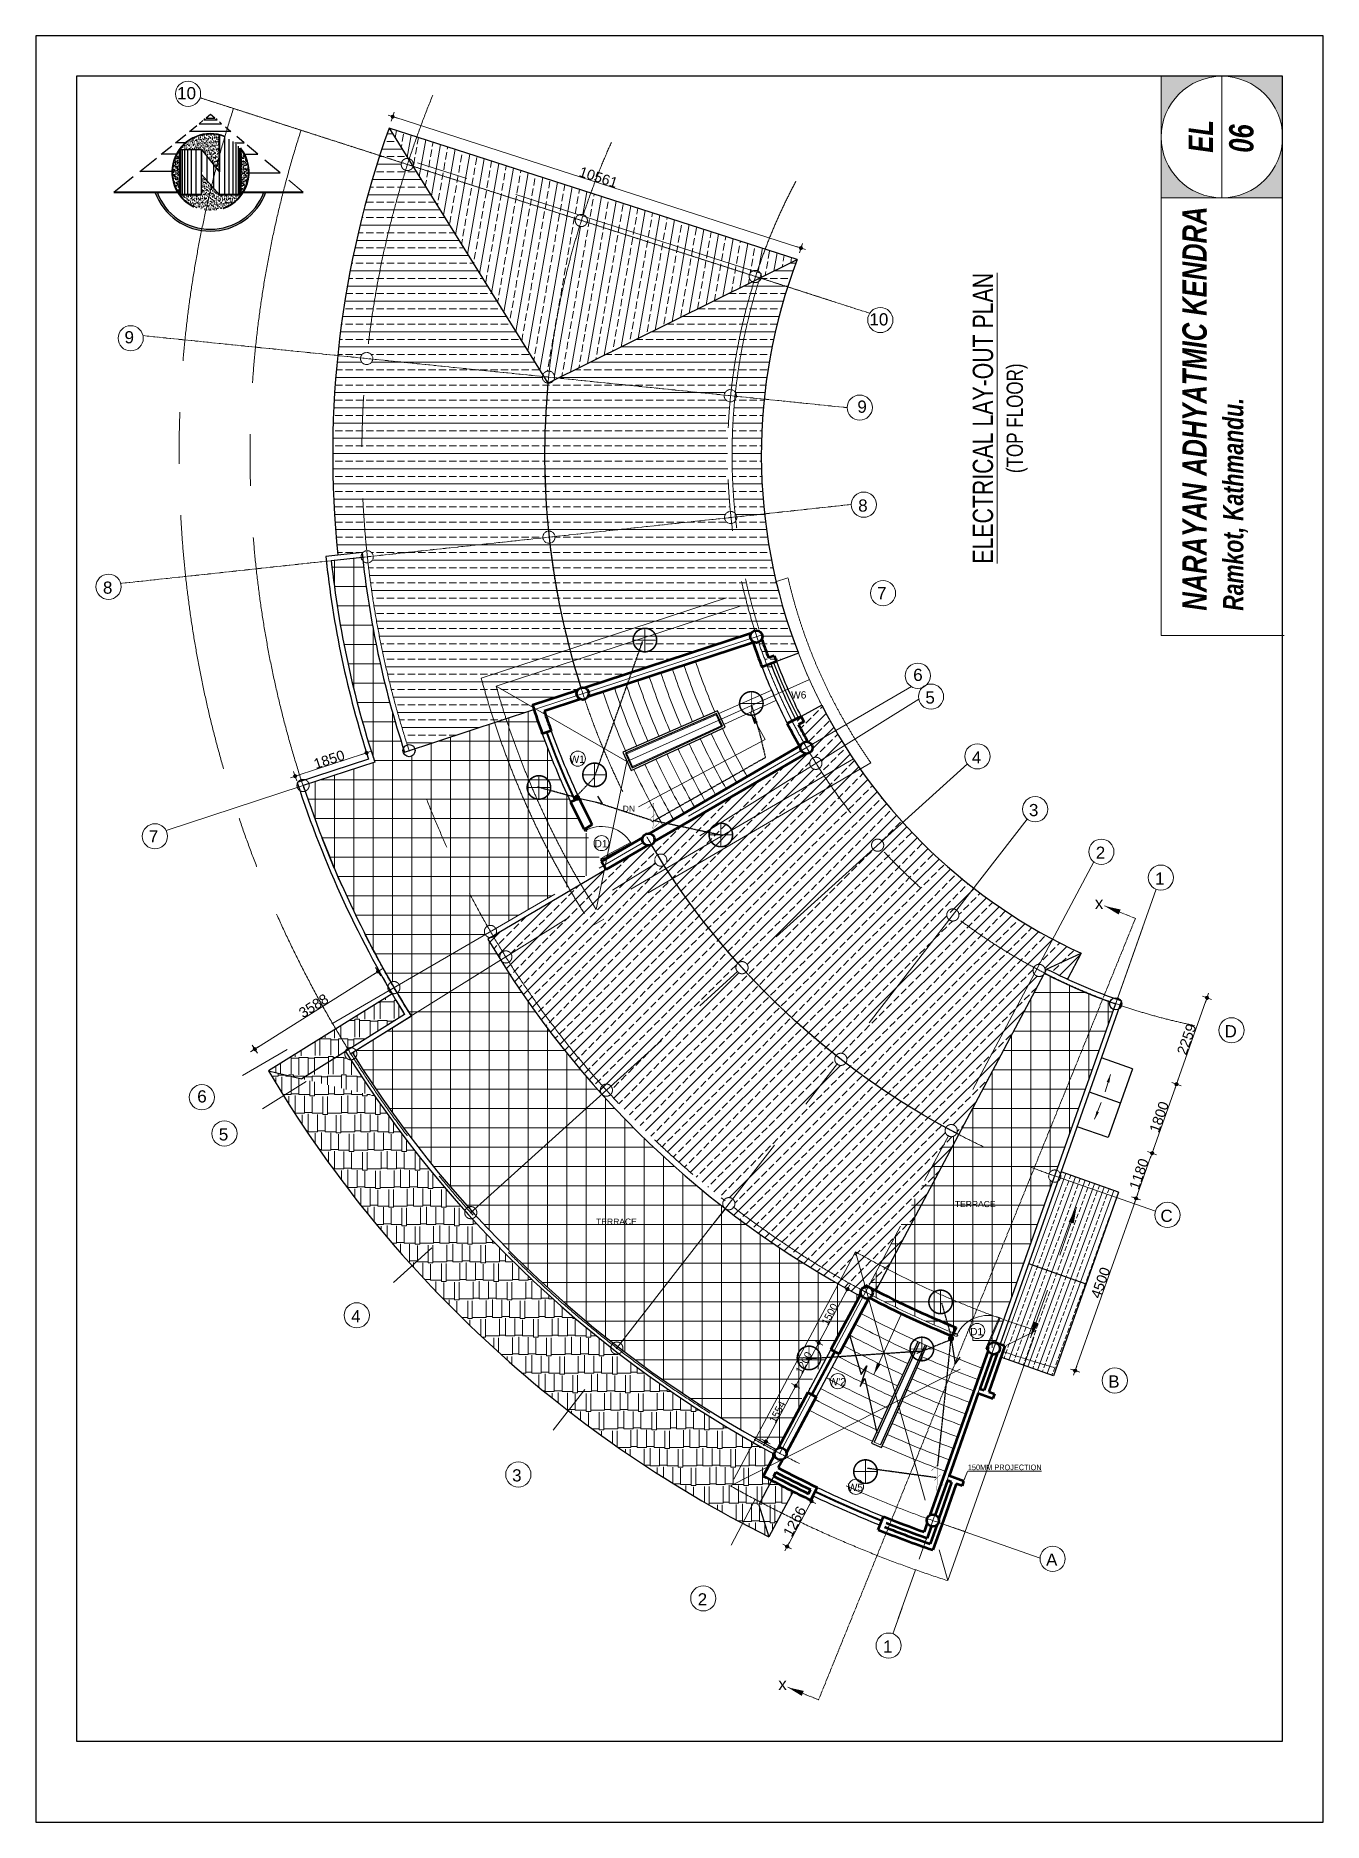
# Model space of a CAD drawing. Header units: millimetres. Extents: x -582 to 488037, y -1142837 to 903.
# Drawn here: x 424800 to 456500, y -1142837 to -1098837 of the extents above; entities that cross this region are included whole.
import ezdxf

# ---------------------------------------------------------------- set-up
doc = ezdxf.new("R2010")
doc.units = ezdxf.units.MM
doc.header["$PDMODE"] = 3
doc.linetypes.add('CENTERX2', pattern=[101.6, 63.5, -12.7, 12.7, -12.7])
doc.linetypes.add('DASHED', pattern=[19.05, 12.7, -6.35])
doc.layers.add('A New CL', color=7, linetype='CENTERX2', lineweight=13, true_color=0x18bbcd)
doc.layers.add('Pipe line', color=7, linetype='Continuous', lineweight=60, true_color=0x0070ff)
for name, color, linetype, lineweight in [('A_Wall 01', 7, 'Continuous', 53), ('COLUMN-HATCH', 1, 'Continuous', 53), ('Dim', 160, 'Continuous', 20), ('Dimension', 5, 'Continuous', 13), ('door', 62, 'Continuous', 18), ('dw', 92, 'Continuous', 15), ('furniture', 43, 'Continuous', 13), ('ha', 252, 'Continuous', 5), ('hatch', 9, 'Continuous', 0), ('hatch2', 252, 'Continuous', 18), ('railing', 220, 'Continuous', 25), ('stair', 20, 'Continuous', 20), ('T-TEXT', 1, 'Continuous', 15), ('WALL2', 1, 'Continuous', 25), ('window', 210, 'Continuous', 25)]:
    doc.layers.add(name, color=color, linetype=linetype, lineweight=lineweight)
doc.layers.add('E_Electrical Layout', color=210, linetype='Continuous')
doc.layers.add('WC-SERIAL', color=70, linetype='Continuous')
doc.styles.add('Arial', font='arial.ttf')
doc.styles.get("Standard").update_dxf_attribs({"font": 'arial.ttf', "width": 0.75})
doc.dimstyles.new('A_ Detail', dxfattribs={"dimtxt": 250, "dimasz": 80, "dimexe": 75, "dimexo": 0, "dimgap": 4, "dimtad": 1, "dimdec": 0, "dimzin": 1, "dimdsep": 46, "dimtxsty": 'Arial', "dimblk": 'dot 2', "dimcen": 0.09375, "dimclrd": 5, "dimclre": 5, "dimclrt": 256, "dimadec": 0, "dimazin": 0, "dimtfac": 0.75, "dimtdec": 0, "dimtix": 1, "dimtmove": 1, "dimatfit": 3, "dimfxl": 75, "dimfxlon": 1, "dimtolj": 1, "dimtzin": 0, "dimlwd": 13, "dimlwe": 9, "dimarcsym": 0})
pattern_1 = [(180, (-69810, -65127.35), (-3e-14, -375), []), (180, (-69997.2, -64940.14), (-3e-14, -375), [180, -75])]
pattern_2 = [(0, (-69810, -65127.35), (0, 476.25), []), (90, (-69810, -65127.35), (-476.25, 3e-14), [])]
pattern_3 = [(45, (-69810, -65127.35), (-265.16504, 265.16504), []), (45, (-69545.25, -65127.35), (-265.16504, 265.16504), [180, -75])]
pattern_4 = [(70, (-69810, -65127.35), (-234.923155, 85.505036), []), (70, (-69650.04, -65052.76), (-234.923155, 85.505036), [120, -50])]
pattern_5 = [(0, (-69810, -65127.35), (971.55, 457.2), [228.6, -190.5, 266.7, -114.3, 342.9, -152.4]), (0, (-69581.4, -65108.3), (971.55, 457.2), [190.5, -723.9, 152.4, -228.6]), (0, (-69124.2, -65155.92), (971.55, 457.2), [114.3, -1181.1]), (90, (-69810, -65127.35), (-323.85, 457.2), [438.15, -1390.65]), (90, (-69581.4, -65127.35), (-323.85, 457.2), [428.625, -1400.175]), (90, (-69390.9, -65127.35), (-323.85, 457.2), [400.05, -1428.75]), (90, (-69124.2, -65155.92), (-323.85, 457.2), [438.15, -1390.65]), (90, (-69009.9, -65155.92), (-323.85, 457.2), [438.15, -1390.65]), (90, (-68667, -65127.35), (-323.85, 457.2), [419.1, -1409.7])]
pattern_6 = [(37.5, (17499.617, -40629.6), (-2.36225, 72.25589), [0, -57, 0, -63.75, 0, -60.9375]), (7.5, (17499.62, -40629.6), (66.36663, 105.83048), [0, -30.75, 0, -51.375, 0, -19.6875]), (327.5, (17453.49, -40629.6), (116.78032, 0.212215), [0, -18.75, 0, -67.5, 0, -88.125]), (317.5, (17453.49, -40629.6), (112.72975, 32.91283), [0, -9.375, 0, -44.25, 0, -50.625])]

msp = doc.modelspace()

# ---------------------------------------------------------------- texts
at = {"layer": 'Pipe line', "color": 5, "attachment_point": 5, "style": 'Arial'}
for s, insert, char_height in [('10', (428513.6, -1100253.8), 300), ('10', (445558.3, -1105824.4), 300), ('9', (427102.3, -1106265.7), 300), ('9', (445145.8, -1107975.6), 300), ('8', (445165.5, -1110409.9), 300), ('8', (426570.9, -1112431.5), 300), ('7', (445628.5, -1112568.4), 300), ('6', (446520.4, -1114580.2), 300), ('W6', (443586, -1115072.4), 180), ('5', (446820.8, -1115137.4), 300), ('W1', (438132.5, -1116655.7), 180), ('4', (447963.5, -1116609.3), 300), ('DN', (439403.3, -1117875.4), 150), ('3', (449370.2, -1117910.4), 300), ('7', (427701.8, -1118555.3), 300), ('D1', (438718.6, -1118735.4), 180), ('2', (451015.2, -1118958.5), 300), ('1', (452478.3, -1119595.4), 300), ('x', (450981.2, -1120197.1), 300), ('D', (454220.2, -1123355.4), 300), ('6', (428892.8, -1124962), 300), ('5', (429423.7, -1125897.8), 300), ('TERRACE', (447930.6, -1127613.3), 150), ('TERRACE', (439098, -1128044.2), 150), ('C', (452641.6, -1127902.5), 300), ('4', (432681.6, -1130374.8), 300), ('D1', (447965.5, -1130751.8), 180), ("W'2", (444535, -1131987), 180), ('B', (451345, -1131981.5), 300), ('3', (436645.2, -1134295.2), 300), ('W5', (444980.9, -1134590.7), 180), ('A', (449815, -1136371.5), 300), ('2', (441213.4, -1137346.9), 300), ('1', (445776.8, -1138510), 300), ('x', (443187, -1139429.6), 300)]:
    msp.add_mtext(s, dxfattribs=dict(at, insert=insert, char_height=char_height))
at = {"layer": 'T-TEXT', "ltscale": 0.005, "insert": (448547.3, -1108259.3), "char_height": 500, "attachment_point": 5, "rotation": 90}
msp.add_mtext('\\pi-1500,l1500,t1500;{\\L\\C7;ELECTRICAL LAY-OUT PLAN\\P\\H0.8x;\\l(TOP FLOOR)}', dxfattribs=at)
at = {"layer": 'T-TEXT', "ltscale": 0.005, "insert": (447750, -1134097.3), "char_height": 138, "attachment_point": 4}
msp.add_mtext('\\pi-414,l414,t414;{\\L\\C7;150MM PROJECTION}', dxfattribs=at)
at = {"layer": 'WC-SERIAL', "char_height": 500, "width": 16740, "attachment_point": 1, "rotation": 90}
for s, insert in [('{\\fArial|b1|i1|c0|p34;\\H1.2x;EL\\P06}', (453182.3, -1101717.7)), ('{\\fArial|b1|i1|c0|p34;\\H1.2x;NARAYAN ADHYATMIC KENDRA\\P\\H0.8333x;Ramkot, Kathmandu.}', (453032.3, -1112997.1))]:
    msp.add_mtext(s, dxfattribs=dict(at, insert=insert))

# ---------------------------------------------------------------- blocks, each defined once
blk = doc.blocks.new('A$C115C1E31')
blk.add_circle((-22, 86), 150)
blk = doc.blocks.new('dot1')
at = {"layer": 'hatch'}
h = blk.add_hatch(color=256, dxfattribs=at)
edge = h.paths.add_edge_path()
edge.add_arc((0, 0), 1, 0, 360)
for p, q in [((0, 3), (0, -3)), ((3, 0), (-3, 0))]:
    blk.add_line(p, q, dxfattribs=at)
blk.add_circle((0, 0), 1, dxfattribs=at)
blk = doc.blocks.new('dot 2')
at = {"layer": 'hatch', "xscale": 0.5, "yscale": 0.5, "zscale": 0.5}
blk.add_blockref('dot1', (0, 0), dxfattribs=at)
blk = doc.blocks.new('d1')
at = {"layer": 'door'}
for p, q in [((46, 35), (46, 819)), ((46, 819), (69, 819)), ((69, 819), (69, 35)), ((46, 35), (46, 12)), ((69, 35), (46, 35)), ((46, 12), (69, 12)), ((854, 12), (831, 12)), ((854, 35), (854, 12)), ((46, -11), (69, -11)), ((46, -11), (46, -35)), ((854, -12), (831, -12)), ((854, -12), (854, -35))]:
    blk.add_line(p, q, dxfattribs=at)
blk.add_lwpolyline([(46, -35), (0, -35), (0, 35), (46, 35)], close=True, dxfattribs=at)
for points in [[(69, -11), (69, 12)], [(831, -12), (831, 12)], [(854, 35), (900, 35), (900, -35), (854, -35)]]:
    blk.add_lwpolyline(points, dxfattribs=at)
blk.add_arc((18, -17), 837, 2.7517, 88.0714, dxfattribs=at)
blk = doc.blocks.new('*D336')
at = {"layer": 'DEFPOINTS', "color": 0, "transparency": 16777216}
for p in [(443511, -1132090), (443813, -1132252), (443080, -1133622)]:
    blk.add_point(p, dxfattribs=at)
at = {"layer": 'Dimension', "color": 5, "lineweight": 9, "transparency": 16777216}
for p, q in [((443577, -1132126), (443445, -1132055)), ((442844, -1133496), (442712, -1133425))]:
    blk.add_line(p, q, dxfattribs=at)
at = {"layer": 'Dimension', "color": 5, "lineweight": 13, "transparency": 16777216}
blk.add_line((442816, -1133390), (443474, -1132161), dxfattribs=at)
at = {"layer": 'Dimension', "color": 5, "lineweight": 13, "transparency": 16777216, "xscale": 80, "yscale": 80, "zscale": 80}
for p, rotation in [((443511, -1132090), 61.85173283814558), ((442778, -1133460), 241.8517328381456)]:
    blk.add_blockref('dot 2', p, dxfattribs=dict(at, rotation=rotation))
at = {"layer": 'Dimension', "transparency": 16777216, "insert": (443060, -1132730), "char_height": 180, "attachment_point": 5, "rotation": 61.8517, "style": 'Arial'}
blk.add_mtext('\\A1;1554', dxfattribs=at)
blk = doc.blocks.new('*D337')
at = {"layer": 'DEFPOINTS', "color": 0, "transparency": 16777216}
for p in [(444077, -1131032), (444379, -1131194), (443813, -1132252)]:
    blk.add_point(p, dxfattribs=at)
at = {"layer": 'Dimension', "color": 5, "lineweight": 13, "transparency": 16777216}
blk.add_line((443549, -1132020), (444040, -1131103), dxfattribs=at)
at = {"layer": 'Dimension', "color": 5, "lineweight": 9, "transparency": 16777216}
for p, q in [((444144, -1131068), (444011, -1130997)), ((443577, -1132126), (443445, -1132055))]:
    blk.add_line(p, q, dxfattribs=at)
at = {"layer": 'Dimension', "color": 5, "lineweight": 13, "transparency": 16777216, "xscale": 80, "yscale": 80, "zscale": 80}
for p, rotation in [((444077, -1131032), 61.85173283771083), ((443511, -1132090), 241.8517328377108)]:
    blk.add_blockref('dot 2', p, dxfattribs=dict(at, rotation=rotation))
at = {"layer": 'Dimension', "transparency": 16777216, "insert": (443710, -1131516), "char_height": 180, "attachment_point": 5, "rotation": 61.8517, "style": 'Arial'}
blk.add_mtext('\\A1;1200', dxfattribs=at)
blk = doc.blocks.new('*D338')
at = {"layer": 'DEFPOINTS', "color": 0, "transparency": 16777216}
for p in [(444785, -1129710), (445087, -1129871), (444379, -1131194)]:
    blk.add_point(p, dxfattribs=at)
at = {"layer": 'Dimension', "color": 5, "lineweight": 13, "transparency": 16777216}
blk.add_line((444115, -1130962), (444747, -1129780), dxfattribs=at)
at = {"layer": 'Dimension', "color": 5, "lineweight": 9, "transparency": 16777216}
for p, q in [((444851, -1129745), (444719, -1129674)), ((444144, -1131068), (444011, -1130997))]:
    blk.add_line(p, q, dxfattribs=at)
at = {"layer": 'Dimension', "color": 5, "lineweight": 13, "transparency": 16777216, "xscale": 80, "yscale": 80, "zscale": 80}
for p, rotation in [((444785, -1129710), 61.85173283771083), ((444077, -1131032), 241.8517328377108)]:
    blk.add_blockref('dot 2', p, dxfattribs=dict(at, rotation=rotation))
at = {"layer": 'Dimension', "transparency": 16777216, "insert": (444347, -1130326), "char_height": 180, "attachment_point": 5, "rotation": 61.8517, "style": 'Arial'}
blk.add_mtext('\\A1;1500', dxfattribs=at)
blk = doc.blocks.new('*D345')
at = {"layer": 'DEFPOINTS', "color": 0, "transparency": 16777216}
for p in [(433498, -1101111), (443551, -1104347), (443641, -1104067)]:
    blk.add_point(p, dxfattribs=at)
at = {"layer": 'Dim', "color": 5, "lineweight": 9, "transparency": 16777216}
for p, q in [((433565, -1100902), (433611, -1100759)), ((443618, -1104138), (443664, -1103996))]:
    blk.add_line(p, q, dxfattribs=at)
at = {"layer": 'Dim', "color": 5, "lineweight": 13, "transparency": 16777216}
blk.add_line((433664, -1100855), (443565, -1104042), dxfattribs=at)
at = {"layer": 'Dim', "color": 5, "lineweight": 13, "transparency": 16777216, "xscale": 80, "yscale": 80, "zscale": 80}
for p, rotation in [((433588, -1100830), 162.1540925338636), ((443641, -1104067), 342.1540925338636)]:
    blk.add_blockref('dot 2', p, dxfattribs=dict(at, rotation=rotation))
at = {"layer": 'Dim', "transparency": 16777216, "insert": (438655, -1102323), "char_height": 250, "attachment_point": 5, "rotation": 342.1541, "style": 'Arial'}
blk.add_mtext('\\A1;10561', dxfattribs=at)
blk = doc.blocks.new('*D199')
at = {"layer": 'DEFPOINTS', "color": 0, "transparency": 16777216}
for p in [(432994, -1116651), (431187, -1117076), (431237, -1117228)]:
    blk.add_point(p, dxfattribs=at)
at = {"layer": 'Dim', "color": 5, "lineweight": 13, "transparency": 16777216}
blk.add_line((432869, -1116524), (431263, -1117052), dxfattribs=at)
at = {"layer": 'Dim', "color": 5, "lineweight": 9, "transparency": 16777216}
for p, q in [((432968, -1116570), (432921, -1116428)), ((431211, -1117148), (431164, -1117005))]:
    blk.add_line(p, q, dxfattribs=at)
at = {"layer": 'Dim', "color": 5, "lineweight": 13, "transparency": 16777216, "xscale": 80, "yscale": 80, "zscale": 80}
for p, rotation in [((432945, -1116499), 18.18248652200701), ((431187, -1117076), 198.182486522007)]:
    blk.add_blockref('dot 2', p, dxfattribs=dict(at, rotation=rotation))
at = {"layer": 'Dim', "transparency": 16777216, "insert": (432025, -1116663), "char_height": 250, "attachment_point": 5, "rotation": 18.1825, "style": 'Arial'}
blk.add_mtext('\\A1;1850', dxfattribs=at)
blk = doc.blocks.new('*D346')
at = {"layer": 'DEFPOINTS', "color": 0, "transparency": 16777216}
for p in [(433230, -1121886), (433567, -1122422), (430530, -1124332)]:
    blk.add_point(p, dxfattribs=at)
at = {"layer": 'Dim', "color": 5, "lineweight": 13, "transparency": 16777216}
blk.add_line((430261, -1123753), (433163, -1121928), dxfattribs=at)
at = {"layer": 'Dim', "color": 5, "lineweight": 9, "transparency": 16777216}
for p, q in [((433270, -1121949), (433191, -1121822)), ((430233, -1123859), (430153, -1123732))]:
    blk.add_line(p, q, dxfattribs=at)
at = {"layer": 'Dim', "color": 5, "lineweight": 13, "transparency": 16777216, "xscale": 80, "yscale": 80, "zscale": 80}
for p, rotation in [((433230, -1121886), 32.16073039027189), ((430193, -1123796), 212.1607303902719)]:
    blk.add_blockref('dot 2', p, dxfattribs=dict(at, rotation=rotation))
at = {"layer": 'Dim', "transparency": 16777216, "insert": (431642, -1122729), "char_height": 250, "attachment_point": 5, "rotation": 32.1607, "style": 'Arial'}
blk.add_mtext('\\A1;3588', dxfattribs=at)
blk = doc.blocks.new('*D347')
at = {"layer": 'DEFPOINTS', "color": 0, "transparency": 16777216}
for p in [(443449, -1134691), (443897, -1134931), (442852, -1135808)]:
    blk.add_point(p, dxfattribs=at)
at = {"layer": 'Dim', "color": 5, "lineweight": 13, "transparency": 16777216}
blk.add_line((443338, -1135977), (443860, -1135002), dxfattribs=at)
at = {"layer": 'Dim', "color": 5, "lineweight": 9, "transparency": 16777216}
for p, q in [((443831, -1134896), (443964, -1134967)), ((443234, -1136012), (443366, -1136083))]:
    blk.add_line(p, q, dxfattribs=at)
at = {"layer": 'Dim', "color": 5, "lineweight": 13, "transparency": 16777216, "xscale": 80, "yscale": 80, "zscale": 80}
for p, rotation in [((443897, -1134931), 61.85173284647227), ((443300, -1136048), 241.8517328464723)]:
    blk.add_blockref('dot 2', p, dxfattribs=dict(at, rotation=rotation))
at = {"layer": 'Dim', "transparency": 16777216, "insert": (443483, -1135427), "char_height": 250, "attachment_point": 5, "rotation": 61.8517, "style": 'Arial'}
blk.add_mtext('\\A1;1266', dxfattribs=at)
blk = doc.blocks.new('*D348')
at = {"layer": 'DEFPOINTS', "color": 0, "transparency": 16777216}
for p in [(451461, -1127319), (451891, -1127471), (448663, -1131103)]:
    blk.add_point(p, dxfattribs=at)
at = {"layer": 'Dim', "color": 5, "lineweight": 13, "transparency": 16777216}
blk.add_line((450418, -1131638), (451865, -1127546), dxfattribs=at)
at = {"layer": 'Dim', "color": 5, "lineweight": 9, "transparency": 16777216}
for p, q in [((451820, -1127446), (451962, -1127496)), ((450321, -1131689), (450462, -1131739))]:
    blk.add_line(p, q, dxfattribs=at)
at = {"layer": 'Dim', "color": 5, "lineweight": 13, "transparency": 16777216, "xscale": 80, "yscale": 80, "zscale": 80}
for p, rotation in [((451891, -1127471), 70.53016339923839), ((450391, -1131714), 250.5301633992384)]:
    blk.add_blockref('dot 2', p, dxfattribs=dict(at, rotation=rotation))
at = {"layer": 'Dim', "transparency": 16777216, "insert": (451017, -1129549), "char_height": 250, "attachment_point": 5, "rotation": 70.5302, "style": 'Arial'}
blk.add_mtext('\\A1;4500', dxfattribs=at)
blk = doc.blocks.new('*D349')
at = {"layer": 'DEFPOINTS', "color": 0, "transparency": 16777216}
for p in [(451204, -1125976), (452285, -1126358), (451461, -1127319)]:
    blk.add_point(p, dxfattribs=at)
at = {"layer": 'Dim', "color": 5, "lineweight": 9, "transparency": 16777216}
for p, q in [((452214, -1126333), (452355, -1126383)), ((451820, -1127446), (451962, -1127496))]:
    blk.add_line(p, q, dxfattribs=at)
at = {"layer": 'Dim', "color": 5, "lineweight": 13, "transparency": 16777216}
blk.add_line((451918, -1127396), (452258, -1126434), dxfattribs=at)
at = {"layer": 'Dim', "color": 5, "lineweight": 13, "transparency": 16777216, "xscale": 80, "yscale": 80, "zscale": 80}
for p, rotation in [((452285, -1126358), 70.53016339923839), ((451891, -1127471), 250.5301633992384)]:
    blk.add_blockref('dot 2', p, dxfattribs=dict(at, rotation=rotation))
at = {"layer": 'Dim', "transparency": 16777216, "insert": (451964, -1126871), "char_height": 250, "attachment_point": 5, "rotation": 70.5302, "style": 'Arial'}
blk.add_mtext('\\A1;1180', dxfattribs=at)
blk = doc.blocks.new('*D350')
at = {"layer": 'DEFPOINTS', "color": 0, "transparency": 16777216}
for p in [(451804, -1124279), (452885, -1124661), (451204, -1125976)]:
    blk.add_point(p, dxfattribs=at)
at = {"layer": 'Dim', "color": 5, "lineweight": 9, "transparency": 16777216}
for p, q in [((452814, -1124636), (452955, -1124686)), ((452214, -1126333), (452355, -1126383))]:
    blk.add_line(p, q, dxfattribs=at)
at = {"layer": 'Dim', "color": 5, "lineweight": 13, "transparency": 16777216}
blk.add_line((452311, -1126283), (452858, -1124736), dxfattribs=at)
at = {"layer": 'Dim', "color": 5, "lineweight": 13, "transparency": 16777216, "xscale": 80, "yscale": 80, "zscale": 80}
for p, rotation in [((452885, -1124661), 70.53016339923839), ((452285, -1126358), 250.5301633992384)]:
    blk.add_blockref('dot 2', p, dxfattribs=dict(at, rotation=rotation))
at = {"layer": 'Dim', "transparency": 16777216, "insert": (452460, -1125466), "char_height": 250, "attachment_point": 5, "rotation": 70.5302, "style": 'Arial'}
blk.add_mtext('\\A1;1800', dxfattribs=at)
blk = doc.blocks.new('*D351')
at = {"layer": 'DEFPOINTS', "color": 0, "transparency": 16777216}
for p in [(450541, -1121436), (453638, -1122531), (451804, -1124279)]:
    blk.add_point(p, dxfattribs=at)
at = {"layer": 'Dim', "color": 5, "lineweight": 13, "transparency": 16777216}
blk.add_line((452911, -1124586), (453611, -1122606), dxfattribs=at)
at = {"layer": 'Dim', "color": 5, "lineweight": 9, "transparency": 16777216}
for p, q in [((453567, -1122506), (453708, -1122556)), ((452814, -1124636), (452955, -1124686))]:
    blk.add_line(p, q, dxfattribs=at)
at = {"layer": 'Dim', "color": 5, "lineweight": 13, "transparency": 16777216, "xscale": 80, "yscale": 80, "zscale": 80}
for p, rotation in [((453638, -1122531), 70.53016339923839), ((452885, -1124661), 250.5301633992384)]:
    blk.add_blockref('dot 2', p, dxfattribs=dict(at, rotation=rotation))
at = {"layer": 'Dim', "transparency": 16777216, "insert": (453137, -1123552), "char_height": 250, "attachment_point": 5, "rotation": 70.5302, "style": 'Arial'}
blk.add_mtext('\\A1;2259', dxfattribs=at)
blk = doc.blocks.new('north')
at = {"layer": 'WC-SERIAL'}
h = blk.add_hatch(dxfattribs=at)
h.set_pattern_fill('AR-SAND', color=256, scale=37.5, style=0)
h.set_pattern_definition(pattern_6)
h.paths.add_polyline_path([(-220, 2009), (220, 1452), (220, 2364, 0.302023), (-755, 2009)])
h = blk.add_hatch(dxfattribs=at)
h.set_pattern_fill('AR-SAND', color=256, scale=37.5, style=0)
h.set_pattern_definition(pattern_6)
h.paths.add_polyline_path([(-755, 2009, 0.328563), (-755, 897)])
h.paths.add_polyline_path([(755, 2009), (755, 897, 0.328563)])
h = blk.add_hatch(dxfattribs=at)
h.set_pattern_fill('AR-SAND', color=256, scale=37.5, style=0)
h.set_pattern_definition(pattern_6)
h.paths.add_polyline_path([(755, 897), (220, 897), (-220, 1398), (-220, 897), (-755, 897, 0.505386)])
blk.add_hatch(color=256, dxfattribs=at).paths.add_polyline_path([(-1316, 957), (-1366, 957, 0.70083), (1366, 957), (1316, 957, -0.691826)])
at = {"lineweight": 13}
blk.add_line((2286, 957), (1927, 1259), dxfattribs=at)
at = {"layer": 'WC-SERIAL'}
for p, q in [((220, 897), (220, 2364)), ((352, 897), (352, 2347)), ((464, 897), (464, 2268)), ((558, 897), (558, 2207)), ((-755, 897), (-755, 2009)), ((-755, 2009), (-220, 2009)), ((-745, 897), (-745, 2009)), ((-727, 897), (-727, 2009)), ((-689, 897), (-689, 2009)), ((-633, 897), (-633, 2009)), ((-558, 897), (-558, 2009)), ((-464, 897), (-464, 2009)), ((-352, 897), (-352, 2009)), ((-220, 897), (-220, 2009)), ((-220, 2009), (-220, 1463)), ((-220, 2009), (220, 1452)), ((-80, 1234), (-80, 1831)), ((633, 897), (633, 2145)), ((689, 897), (689, 2089)), ((727, 897), (727, 2045)), ((745, 897), (745, 2022)), ((755, 897), (755, 2048)), ((-2380, 957), (-1900, 1343)), ((220, 897), (-220, 1398)), ((80, 1057), (80, 1629)), ((-2380, 957), (-796, 957)), ((-755, 897), (-220, 897)), ((220, 897), (755, 897)), ((796, 957), (2286, 957))]:
    blk.add_line(p, q, dxfattribs=at)
for points in [[(-186, 2721), (-281, 2645), (275, 2645), (221, 2690)], [(-127, 2768), (-164, 2739), (163, 2739), (129, 2768)], [(-107, 2785), (107, 2785), (3, 2873), (-106, 2785)], [(-597, 2176), (-864, 2176), (-609, 2381)], [(369, 2566), (499, 2457), (-514, 2457), (-338, 2599)], [(597, 2176), (834, 2176), (647, 2333)], [(-937, 1473), (-1739, 1473), (-1331, 1800)], [(-827, 1895), (-1214, 1895), (-952, 2105)], [(827, 1895), (1169, 1895), (905, 2116)], [(937, 1433), (1719, 1433), (1340, 1751)], [(-2380, 957), (-796, 957)]]:
    blk.add_lwpolyline(points, dxfattribs=at)
at = {"layer": 'WC-SERIAL', "const_width": 46.9}
for points in [[(218, 2361), (216, 1456)], [(-755, 2009), (-755, 897)], [(-220, 897), (-745, 897)], [(755, 897), (219, 902)], [(796, 957), (2286, 957)]]:
    blk.add_lwpolyline(points, dxfattribs=at)
at = {"layer": 'WC-SERIAL'}
blk.add_lwpolyline([(-2380, 957, 18.8, 18.8, 0), (-796, 957, 46.9, 46.9, 0), (-2380, 957, 46.9, 46.9, 0), (-796, 957, 46.9, 46.9, 0)], format="xyseb", dxfattribs=at)
for radius, start, end in [(950, 67.8628, 244.1076), (949, 67.8628, 244.1076), (948, 67.8628, 244.1076), (947, 67.8628, 244.1076), (946, 67.8628, 244.1076), (945, 67.8628, 244.1076), (944, 67.8628, 244.1076), (943, 67.8628, 244.1076), (942, 67.8628, 244.1076), (941, 67.8628, 244.1076), (940, 67.8628, 244.1076), (939, 67.8628, 244.1076), (938, 67.8628, 244.1076), (938, 67.8628, 244.1076), (938, 104.6153, 244.0699), (938, 289.5135, 36.4548), (938, 289.478, 36.3772), (941, 289.5135, 36.4548), (940, 289.5135, 36.4548), (939, 289.5135, 36.4548), (944, 289.5135, 36.4548), (943, 289.5135, 36.4548), (942, 289.5135, 36.4548), (947, 289.5135, 36.4548), (946, 289.5135, 36.4548), (945, 289.5135, 36.4548), (950, 289.5135, 36.4548), (949, 289.5135, 36.4548), (948, 289.5135, 36.4548), (953, 289.5135, 36.4548), (952, 289.5135, 36.4548), (951, 289.5135, 36.4548), (1453, 199.9521, 340.0479), (1406, 200.647, 339.353)]:
    blk.add_arc((0, 1453), radius, start, end, dxfattribs=at)
blk = doc.blocks.new('mb')
at = {"const_width": 20}
blk.add_lwpolyline([(18, 151, -0.887546), (18, -151, -1.126702), (18, 151, -0.226057)], format="xyb", dxfattribs=at)
at = {"const_width": 12.5}
for points in [[(-151, 0), (151, 0)], [(0, -151), (0, 151)]]:
    blk.add_lwpolyline(points, dxfattribs=at)
blk = doc.blocks.new('A$C08380FCA')
blk.add_blockref('mb', (162, 162))
blk = doc.blocks.new('sw2')
at = {"const_width": 3}
for points in [[(-240, 0), (-183, -57)], [(-240, 0), (0, 0)], [(-148, 28), (-92, -28)], [(-57, 57), (0, 0)]]:
    blk.add_lwpolyline(points, dxfattribs=at)
blk = doc.blocks.new('A$C1FE928F8')
blk.add_blockref('sw2', (241, 58))
blk = doc.blocks.new('A$C084274A9')
for p, q in [((49, 235), (0, 186)), ((49, 25), (49, 235))]:
    blk.add_line(p, q)
at = {"const_width": 25}
blk.add_lwpolyline([(49, 12, 1), (49, 37, 1)], format="xyb", close=True, dxfattribs=at)

# ---------------------------------------------------------------- dimensions: what is measured, and where the dimension line sits
at = {"layer": 'Dim'}
for p1, p2, distance, picture, middle in [((433498, -1101110.8), (443551, -1104347.4), 294.6, '*D345', (438655.1, -1102323.4)), ((432994.5, -1116650.7), (431236.9, -1117228), -159.5, '*D199', (432024.8, -1116662.8)), ((430529.8, -1124331.7), (433567.4, -1122421.7), 633.1, '*D346', (431641.5, -1122729.3)), ((442852, -1135808.1), (443449.4, -1134691.5), -508.1, '*D347', (443482.7, -1135427.4))]:
    dim = msp.add_aligned_dim(p1=p1, p2=p2, distance=distance, dimstyle='A_ Detail', dxfattribs=at)
    dim.commit()
    dim.dimension.update_dxf_attribs({"geometry": picture, "text_midpoint": middle})
for base, p1, p2, picture, middle in [((453637.6, -1122531), (451804.3, -1124279.2), (450541.4, -1121436.4), '*D351', (453137, -1123552.1)), ((452884.6, -1124661.1), (451204.3, -1125976.2), (451804.3, -1124279.2), '*D350', (452460.5, -1125465.7)), ((452284.6, -1126358.1), (451461.4, -1127319.1), (451204.3, -1125976.2), '*D349', (451963.8, -1126870.7)), ((451891.2, -1127471), (448662.8, -1131102.7), (451461.4, -1127319.1), '*D348', (451017.1, -1129548.5))]:
    dim = msp.add_linear_dim(base=base, p1=p1, p2=p2, angle=250.53016, dimstyle='A_ Detail', dxfattribs=at)
    dim.commit()
    dim.dimension.update_dxf_attribs({"geometry": picture, "text_midpoint": middle})
at = {"layer": 'Dimension'}
for base, p1, p2, picture, middle in [((444784.9, -1129709.9), (444379.5, -1131193.8), (445087, -1129871.5), '*D338', (444346.6, -1130325.8)), ((444077.4, -1131032.2), (443813.4, -1132251.9), (444379.5, -1131193.8), '*D337', (443709.8, -1131516))]:
    dim = msp.add_linear_dim(base=base, p1=p1, p2=p2, angle=241.85173, dimstyle='A_ Detail', override={"dimtxt": 180}, dxfattribs=at)
    dim.commit()
    dim.dimension.update_dxf_attribs({"geometry": picture, "text_midpoint": middle})
dim = msp.add_aligned_dim(p1=(443080.4, -1133621.9), p2=(443813.4, -1132251.9), distance=342.6, dimstyle='A_ Detail', override={"dimtxt": 180}, dxfattribs=at)
dim.commit()
dim.dimension.update_dxf_attribs({"geometry": '*D336', "text_midpoint": (443060.3, -1132730)})

# ---------------------------------------------------------------- hatches: boundary and pattern name
at = {"layer": 'ha'}
h = msp.add_hatch(dxfattribs=at)
h.set_pattern_fill('NET', color=256, scale=150, style=0)
h.set_pattern_definition(pattern_2)
h.paths.add_polyline_path([(445087, -1129871.5, -0.0419951), (441782.1, -1127728.7), (441408.1, -1128191.7), (439198.8, -1131040.3, -0.2318052), (439256.9, -1131158.8, -0.0918414), (439246.9, -1131212.6, 0.0405681), (443029.8, -1133655.5, -0.1023465), (443080.4, -1133621.9), (443695.6, -1132471.9), (443643, -1132443.1), (444099.6, -1131610.9), (444143.5, -1131634.9)])
h.paths.add_polyline_path([(438738.9, -1124907.2), (435622.5, -1127722.8, -0.1857696), (435661.2, -1127823.4, -0.136524), (435639.6, -1127900.9, 0.0415416), (439020, -1131036.6, -0.3306878), (439198.8, -1131040.3), (441772.8, -1127721.5, -0.0441293), (438738.9, -1124907.2)])
h.paths.add_polyline_path([(436246.1, -1121604.3, -0.0064161), (435933.3, -1121088.9), (436003.9, -1121047.3, -0.2828255), (435865.4, -1120973), (433747.8, -1122205.1, -0.1325033), (433768.1, -1122280.6, -0.2573774), (433698.2, -1122407.4, 0.0064089), (434045.1, -1122979)])
h.paths.add_polyline_path([(434041.6, -1116585.3, -0.4208897), (433848.8, -1116491.1), (433144.1, -1116722.6, 0.0000516), (433145.7, -1116727.4), (431525.8, -1117259.4, -0.0711207), (431531.8, -1117301.4, -0.3140656), (431433.7, -1117442.2, 0.0495676), (433547.4, -1122148.3, -0.4036464), (433747.8, -1122205.1), (435865.4, -1120973, -0.1325033), (435845.1, -1120897.6, -0.267914), (435920.1, -1120767.7, -0.049231)])
h.paths.add_polyline_path([(432857.4, -1111779.2, -0.1684765), (432812.6, -1111691.7), (432075.1, -1111771.4, 0.0523975), (433144.1, -1116722.6), (433848.8, -1116491.1, -0.0800774), (433841.2, -1116444, -0.0956408), (433852, -1116388.2, -0.0503869)])
h.paths.add_polyline_path([(438568, -1127929.1), (439628.1, -1127929.1), (439628.1, -1128159.2), (438568, -1128159.2)], flags=24)
h = msp.add_hatch(dxfattribs=at)
h.set_pattern_fill('NET', color=256, scale=150, style=0)
h.set_pattern_definition(pattern_2)
h.paths.add_polyline_path([(437066.2, -1115434.4), (434133.9, -1116397.5, -0.0789285), (434141.2, -1116444, -0.3171408), (434041.6, -1116585.3, 0.049231), (435920.1, -1120767.7, -0.4132727), (436124.7, -1120822.2), (438785.8, -1119273.9, -0.0522713)])
h = msp.add_hatch(dxfattribs=at)
h.set_pattern_fill('NET', color=256, scale=150, style=0)
h.set_pattern_definition(pattern_2)
h.paths.add_polyline_path([(432595.7, -1123890.2, 0.0440843), (435543.1, -1127794.6), (438738.9, -1124907.2, -0.0440843), (436248.3, -1121607.8)])
h = msp.add_hatch(dxfattribs=at)
h.set_pattern_fill('NET', color=256, scale=150, style=0)
h.set_pattern_definition(pattern_2)
h.paths.add_polyline_path([(447525.3, -1125899.4, 0.0322243), (449747.8, -1126871, -0.4019036), (449934.1, -1126779.2), (451334, -1122819.2, -0.3964208), (451245.9, -1122633.5, -0.0306448), (449636, -1121930.8, -0.0521969), (449618, -1121956.4)])
h.paths.add_polyline_path([(447472.6, -1125872.1, -0.4222182), (447266.8, -1125934.2), (445227.7, -1129776.5, 0.0370343), (448388.9, -1131164.9), (449838.8, -1127063.7, -0.3178439), (449738.8, -1126922.2, -0.0873925), (449747.8, -1126871, -0.0330131)])
h.paths.add_polyline_path([(448164.8, -1130737.6, -1), (447792.5, -1130737.6, -1)], flags=16)
h.paths.add_polyline_path([(447792.6, -1130616.4), (448138.5, -1130616.4), (448138.5, -1130887.1), (447792.6, -1130887.1)], flags=24)
h.paths.add_polyline_path([(447400.6, -1127498.3), (448460.7, -1127498.3), (448460.7, -1127728.4), (447400.6, -1127728.4)], flags=24)
at = {"layer": 'hatch2'}
h = msp.add_hatch(dxfattribs=at)
h.set_pattern_fill('JIS_STN_2.5', color=30, scale=150, angle=135, style=0)
h.set_pattern_definition(pattern_1)
h.paths.add_polyline_path([(433498, -1101110.8, 0.0074326), (433268.7, -1101788.2), (433806.6, -1101961.3, -0.3515357), (433964.4, -1101859.7)])
h = msp.add_hatch(dxfattribs=at)
h.set_pattern_fill('JIS_STN_2.5', color=30, scale=150, angle=35, style=0)
h.set_pattern_definition([(80, (-69810, -65127.35), (-369.30291, 65.11807), []), (80, (-69593.13, -64975.5), (-369.30291, 65.11807), [180, -75])])
h.paths.add_polyline_path([(434181.6, -1101330.9), (433498, -1101110.8), (433964.4, -1101859.7, -0.0576229), (433998, -1101867.1, -0.0060714)])
h.paths.add_polyline_path([(434181.6, -1101330.9, 0.0060714), (433998, -1101867.1, -0.1658793), (434074.4, -1101926.7), (438178.3, -1103248, -0.1774349), (438281.5, -1103246.2, -0.0075229), (438467.5, -1102710.8)])
h.paths.add_polyline_path([(438467.5, -1102710.8, 0.0075229), (438281.5, -1103246.2, -0.1658705), (438357.8, -1103305.8), (442461.8, -1104627, -0.1867767), (442570.1, -1104627.1, -0.0098893), (442759.9, -1104092.7)])
h.paths.add_polyline_path([(443551, -1104347.4), (442759.9, -1104092.7, 0.0098893), (442570.1, -1104627.1, -0.1565935), (442641.3, -1104684.9), (442664.2, -1104692.2, 0.0004265), (442656.6, -1104715.3, -0.088218), (442665.8, -1104767, -0.0344539), (442664.4, -1104787.6)])
h.paths.add_polyline_path([(442442.4, -1104897.8, -0.2712099), (442365.8, -1104767, -0.080775), (442373.5, -1104719.4), (438375.6, -1103432.3, -0.4108011), (438189.6, -1103531.7, 0.0484539), (437442.3, -1107096.7, -0.3778318), (437573.5, -1107245.5, -0.0237818), (437572.8, -1107259.8), (437665.5, -1107269.2)])
h.paths.add_polyline_path([(438189.6, -1103531.7, -0.3319226), (438082.3, -1103387.9, -0.080775), (438090, -1103340.4), (434092.1, -1102053.3, -0.0131311), (434089.6, -1102060.7), (437284.2, -1107189.9, -0.3416654), (437442.3, -1107096.7, -0.0484539)])
h.paths.add_polyline_path([(438178.3, -1103248), (434074.4, -1101926.7, -0.1458625), (434098.8, -1102008.9, -0.0752767), (434092.1, -1102053.3), (438090, -1103340.4, -0.2235942)])
h.paths.add_polyline_path([(438357.8, -1103305.8, -0.1458625), (438382.3, -1103387.9, -0.0752767), (438375.6, -1103432.3), (442373.5, -1104719.4, -0.2235942), (442461.8, -1104627)])
h = msp.add_hatch(dxfattribs=at)
h.set_pattern_fill('JIS_STN_2.5', color=30, scale=150, angle=135, style=0)
h.set_pattern_definition(pattern_1)
h.paths.add_polyline_path([(434089.6, -1102060.7, -0.3955441), (433906.1, -1102152.6, 0.0492214), (432965.7, -1106639.1, -0.4051636), (433096.2, -1106802.2), (437274.4, -1107229.3, -0.0678652), (437284.2, -1107189.9)])
h.paths.add_polyline_path([(433906.1, -1102152.6, -0.3319152), (433798.8, -1102008.9, -0.080775), (433806.6, -1101961.3), (433268.7, -1101788.2, 0.0524558), (432235.6, -1106714.2), (432797.7, -1106771.7, -0.4193442), (432965.7, -1106639.1, -0.0492214)])
h.paths.add_polyline_path([(432935.2, -1106937.5, -0.4233459), (432797.7, -1106771.7), (432235.6, -1106714.2, 0.0512578), (432238.2, -1111633.1), (432834.7, -1111568.6, 0.000201), (432836.6, -1111587.3, -0.2281493), (432948.8, -1111521.4, -0.049221)])
h.paths.add_polyline_path([(433096.2, -1106802.2, -0.4090777), (432935.2, -1106937.5, 0.049221), (432948.8, -1111521.4, -0.4062062), (433110.3, -1111654.4), (437285.9, -1111202.8, -0.4208385), (437422.7, -1111037.5, -0.0484535), (437411.9, -1107395.1, -0.4232557), (437274.4, -1107229.3)])
h.paths.add_polyline_path([(433110.3, -1111654.4, -0.4075318), (432981.1, -1111819.6, 0.0492209), (433948, -1116300.4, -0.4075584), (434133.9, -1116397.5), (437066.2, -1115434.4, -0.001425), (437030.7, -1115325), (438138.9, -1114961.1, -0.1834974), (438223.3, -1114896.2, -0.0006944), (438207.5, -1114846.3, -0.0484794), (437454.8, -1111335.7, -0.4220149), (437285.9, -1111202.8)])
h = msp.add_hatch(dxfattribs=at)
h.set_pattern_fill('JIS_STN_2.5', color=30, scale=150, angle=135, style=0)
h.set_pattern_definition(pattern_1)
h.paths.add_polyline_path([(443551, -1104347.4), (442664.4, -1104787.6, -0.0407172), (442659.1, -1104811.4), (443313.9, -1105022.2, -0.0132439)])
h.paths.add_polyline_path([(443313.9, -1105022.2), (442659.1, -1104811.4, -0.1701488), (442600, -1104891.1, 0.049189), (442027.4, -1107623.6, -0.1405769), (442050.2, -1107703.1, -0.0237818), (442049.5, -1107717.4), (442734.1, -1107787.4, -0.052449)])
h.paths.add_polyline_path([(442600, -1104891.1, -0.2153139), (442478.4, -1104912.2, 0.0471845), (441925, -1107555.2, -0.2147752), (442027.4, -1107623.6, -0.049189)])
h.paths.add_polyline_path([(442478.4, -1104912.2, -0.064904), (442442.4, -1104897.8), (437665.5, -1107269.2), (441751.1, -1107686.9, -0.4310928), (441925, -1107555.2, -0.0471845)])
h.paths.add_polyline_path([(441894.6, -1107853, -0.4352235), (441751.1, -1107686.9), (437665.5, -1107269.2), (437549.6, -1107326.7, -0.2549839), (437423.5, -1107395.5, 0.0491793), (437423, -1111037.5, -0.4055751), (437584.2, -1111170.5), (441759.8, -1110718.9, -0.4332588), (441902.9, -1110553.2, -0.0471836)])
h.paths.add_polyline_path([(441935.1, -1110850.8, -0.4346574), (441759.8, -1110718.9), (437584.2, -1111170.5, -0.4076057), (437454.9, -1111335.7, 0.0477573), (438207.5, -1114846.3, 0.0007048), (438223.4, -1114896.1, -0.1703679), (438322.6, -1114900.7), (442414.2, -1113556.9, -0.1943203), (442504.7, -1113490.3, -0.0471833)])
h.paths.add_polyline_path([(442742.4, -1110612.6), (442058.1, -1110686.7, -0.0275134), (442059, -1110703.1, -0.3639102), (441935.1, -1110850.8, 0.0471833), (442504.7, -1113490.3, -0.4895897), (442691.8, -1113635.6, -0.3056658), (442598.1, -1113774.7, 0.0129772), (442855.8, -1114472.8), (442955.3, -1114433.1, -0.0030163), (442892.6, -1114273.3), (443579.5, -1114047.8, -0.0657387)])
h.paths.add_polyline_path([(442734.1, -1107787.4), (442049.5, -1107717.4, -0.1683476), (442008.7, -1107806.7, 0.0491971), (442017, -1110599, -0.1656887), (442058.1, -1110686.7), (442742.4, -1110612.6, -0.052449)])
h = msp.add_hatch(dxfattribs=at)
h.set_pattern_fill('JIS_STN_2.5', color=30, scale=150, style=0)
h.set_pattern_definition(pattern_3)
h.paths.add_polyline_path([(444152.7, -1115324.1), (443528, -1115687.6, 0.010851), (443823.1, -1116229.8, -0.1797767), (443903.9, -1116296.1), (444495.9, -1115951.6, -0.0132439)])
h = msp.add_hatch(dxfattribs=at)
h.set_pattern_fill('JIS_STN_2.5', color=30, scale=150, style=0)
h.set_pattern_definition(pattern_3)
h.paths.add_polyline_path([(444495.9, -1115951.6), (443903.9, -1116296.1, -0.1325033), (443924.2, -1116371.6, -0.2554861), (443855.2, -1116497.8, 0.0026173), (443932.7, -1116626.4, -0.4016238), (444133.8, -1116677.5), (444714.8, -1116314.6, -0.0078464)])
h.paths.add_polyline_path([(444714.8, -1116314.6), (444133.8, -1116677.5, -0.1404943), (444156.6, -1116756.9, -0.2472521), (444091.4, -1116880.6, 0.0388772), (445432.4, -1118658, -0.4024438), (445639.7, -1118672.7), (446148, -1118213.4, -0.0441291)])
h.paths.add_polyline_path([(446148, -1118213.4), (445639.7, -1118672.7, -0.1857754), (445678.4, -1118773.2, -0.2017002), (445633.3, -1118880.4, 0.0414959), (447383.2, -1120487.5), (447892.1, -1119831.4, -0.0441291)])
h.paths.add_polyline_path([(447892.1, -1119831.4), (447472.3, -1120372.7, -0.2318052), (447530.4, -1120491.2, -0.1572147), (447502.1, -1120578.8, 0.0388793), (449374.6, -1121783.6, -0.2799493), (449510.5, -1121707.6), (449838.7, -1121089.3, -0.0429858)])
h.paths.add_polyline_path([(450541.4, -1121436.4, -0.0145126), (449838.7, -1121089.3), (449510.5, -1121707.6, -0.4037458), (449655.2, -1121857.5, -0.064123), (449650.3, -1121895.5), (449688.7, -1121823)])
h.paths.add_polyline_path([(445417.1, -1118873.8, -0.1857754), (445378.4, -1118773.2, -0.2226803), (445432.4, -1118658, -0.0388772), (444091.4, -1116880.6, -0.4268384), (443879.4, -1116836.4), (440317.2, -1119061.4, -0.1404971), (440339.9, -1119140.9, -0.2575038), (440270, -1119267.7, 0.0401432), (442089.3, -1121678.1, -0.4126831), (442300.6, -1121689.4)])
h.paths.add_polyline_path([(447288.5, -1120609.7, -0.2318052), (447230.4, -1120491.2, -0.1758046), (447265.3, -1120395, -0.0388781), (445633.3, -1118880.4, -0.425964), (445417.1, -1118873.8), (442300.6, -1121689.4, -0.1857754), (442339.3, -1121790, -0.2107232), (442290.5, -1121900.7, 0.0401429), (444504.6, -1123954.4, -0.4123453), (444714.5, -1123928.5)])
h.paths.add_polyline_path([(449384, -1121946, -0.1590275), (449355.2, -1121857.5, -0.1294205), (449374.6, -1121783.6, -0.0388793), (447502.1, -1120578.8, -0.4247722), (447288.5, -1120609.7), (444714.5, -1123928.5, -0.2318052), (444772.6, -1124047.1, -0.1647584), (444741.7, -1124138.2, 0.0390217), (447207.6, -1125731.5, -0.4074846), (447407.9, -1125669.5)])
h.paths.add_polyline_path([(449618, -1121956.4, -0.4803036), (449384, -1121946), (447407.9, -1125669.5, -0.2813892), (447489.5, -1125803, -0.1202526), (447472.6, -1125872.1, 0.000788), (447525.3, -1125899.4)])
h = msp.add_hatch(dxfattribs=at)
h.set_pattern_fill('JIS_STN_2.5', color=30, scale=150, style=0)
h.set_pattern_definition(pattern_3)
h.paths.add_polyline_path([(440025.7, -1118685.5, -0.1749942), (439960.6, -1118763.9, 0.0038649), (440111, -1119013.3, -0.4128928), (440317.1, -1119061.4), (443879.3, -1116836.3, -0.1404206), (443856.6, -1116756.9, -0.2702148), (443932.7, -1116626.4, -0.0026173), (443855.2, -1116497.8, -0.1872626), (443748.8, -1116519.4)])
h = msp.add_hatch(dxfattribs=at)
h.set_pattern_fill('JIS_STN_2.5', color=30, scale=150, style=0)
h.set_pattern_definition(pattern_3)
h.paths.add_polyline_path([(440062.7, -1119220.3, -0.1404915), (440039.9, -1119140.9, -0.2598066), (440111, -1119013.3, -0.0038649), (439960.6, -1118763.9, -0.1771701), (439859.2, -1118782.4), (438843.7, -1119373.2), (436062.5, -1121012.8, 0.0048093), (436294.2, -1121397.3, -0.4132736), (436500.5, -1121445.3)], flags=17)
h.paths.add_polyline_path([(440270, -1119267.7, -0.5904524), (440039.9, -1119140.9, -0.2598066), (440111, -1119013.3, -0.0038649), (439960.6, -1118763.9, -0.1771701), (439859.2, -1118782.4), (438843.7, -1119373.2), (435933.3, -1121088.9, 0.0505596), (438738.9, -1124907.2), (442078, -1121890.5, -0.1857754), (442039.3, -1121790, -0.2134819), (442089.3, -1121678.1, -0.0401432)])
h.paths.add_polyline_path([(436523.3, -1121524.8, -1), (436223.3, -1121524.8, -1)], flags=16)
h.paths.add_polyline_path([(444530.6, -1124165.6, -0.2318052), (444472.6, -1124047.1, -0.1680688), (444504.6, -1123954.4, -0.0401429), (442290.5, -1121900.7, -0.415776), (442078, -1121890.5), (438961.5, -1124706.1, -0.1857754), (439000.2, -1124806.7, -0.2112755), (438951.2, -1124917.7, 0.0409099), (441746.5, -1127510.6, -0.4132733), (441956.6, -1127484.4)])
h.paths.add_polyline_path([(447267.3, -1125934.4, -0.2736834), (447189.5, -1125803, -0.1248017), (447207.6, -1125731.5, -0.0390217), (444741.7, -1124138.2, -0.4161191), (444530.6, -1124165.6), (441956.6, -1127484.4, -0.2318052), (442014.7, -1127603, -0.1656023), (441983.5, -1127694.5, 0.0401359), (445126.9, -1129722.7, -0.1765189), (445203.3, -1129654), (445228.5, -1129606.9, 0.000854), (445298.4, -1129644.2)])
h.paths.add_polyline_path([(441983.5, -1127694.5, -0.3922377), (441782.4, -1127728.4), (441782.1, -1127728.7, 0.0419951), (445087, -1129871.5), (445112.4, -1129823.9, -0.0515163), (445109.3, -1129793.2, -0.1230066), (445126.9, -1129722.7, -0.0401359)])
h.paths.add_polyline_path([(447525.3, -1125899.4, -0.000788), (447472.6, -1125872.1, -0.4211186), (447267.3, -1125934.4), (445298.4, -1129644.2, 0.0022803), (445485.7, -1129742.5)])
h.paths.add_polyline_path([(438568, -1127929.1), (439628.1, -1127929.1), (439628.1, -1128159.2), (438568, -1128159.2)], flags=9)
h = msp.add_hatch(dxfattribs=at)
h.set_pattern_fill('JIS_STN_2.5', color=30, scale=150, style=0)
h.set_pattern_definition(pattern_3)
h.paths.add_polyline_path([(439960.6, -1118763.9, -0.1771701), (439859.2, -1118782.4), (438843.7, -1119373.2), (436121.8, -1120977.8, -0.1196948), (436070.9, -1121027, 0.0046321), (436294.2, -1121397.3, -0.413227), (436500.5, -1121445.3), (440062.7, -1119220.3, -0.1404349), (440039.9, -1119140.9, -0.2598066), (440111, -1119013.3, -0.0038649)])
h = msp.add_hatch(dxfattribs=at)
h.set_pattern_fill('JIS_STN_2.5', color=30, scale=150, style=0)
h.set_pattern_definition(pattern_3)
h.paths.add_polyline_path([(449688.7, -1121823, 0.0100162), (450201.1, -1122072.4), (450541.4, -1121436.4)])
h = msp.add_hatch(dxfattribs=at)
h.set_pattern_fill('AR-RSHKE', color=30, scale=1.5, angle=180, style=0)
h.set_pattern_definition([(180, (-69810, -65127.35), (-971.55, -457.2), [228.6, -190.5, 266.7, -114.3, 342.9, -152.4]), (180, (-70038.6, -65146.4), (-971.55, -457.2), [190.5, -723.9, 152.4, -228.6]), (180, (-70495.8, -65098.77), (-971.55, -457.2), [114.3, -1181.1]), (270, (-69810, -65127.35), (323.85, -457.2), [438.15, -1390.65]), (270, (-70038.6, -65127.35), (323.85, -457.2), [428.625, -1400.175]), (270, (-70229.1, -65127.35), (323.85, -457.2), [400.05, -1428.75]), (270, (-70495.8, -65098.77), (323.85, -457.2), [438.15, -1390.65]), (270, (-70610.1, -65098.77), (323.85, -457.2), [438.15, -1390.65]), (270, (-70953, -65127.35), (323.85, -457.2), [419.1, -1409.7])])
h.paths.add_polyline_path([(433882.6, -1122944.9, -0.0057252), (433572.8, -1122431), (432185.6, -1123297.4, 0.0050746), (432477.5, -1123781.3, -0.1753837), (432577.4, -1123760.2), (432715.6, -1123673.9)])
h.paths.add_polyline_path([(432429.4, -1123988.2, -0.1404943), (432406.6, -1123908.7, -0.2593842), (432477.5, -1123781.3, -0.0050746), (432185.6, -1123297.4), (430529.8, -1124331.7), (431507.4, -1124564.1)])
h.paths.add_polyline_path([(431507.4, -1124564.1), (433149.5, -1124954.5, -0.0096053), (432559.9, -1124058.7, -0.2644281), (432429.4, -1123988.2)])
h = msp.add_hatch(dxfattribs=at)
h.set_pattern_fill('AR-RSHKE', color=30, scale=1.5, style=0)
h.set_pattern_definition(pattern_5)
h.paths.add_polyline_path([(431507.4, -1124564.1), (430529.8, -1124331.7, 0.0060012), (430901.3, -1124942.7)])
h.paths.add_polyline_path([(433149.5, -1124954.5), (431507.4, -1124564.1), (430901.3, -1124942.7, 0.0441315), (434063.3, -1129131.5), (435399.9, -1127924, -0.1857813), (435361.2, -1127823.4, -0.0749685), (435367.8, -1127779.2, -0.0321979)])
h.paths.add_polyline_path([(435540.7, -1127970.5, -0.2644219), (435399.9, -1127924), (434063.3, -1129131.5, 0.0441309), (437911.2, -1132700.4), (439014.9, -1131277.4, -0.2318052), (438956.9, -1131158.8, -0.0307375), (438958, -1131140.4, -0.0418162)])
h.paths.add_polyline_path([(442049.8, -1133243.3, -0.0312123), (439161.7, -1131298.4, -0.2644279), (439014.9, -1131277.4), (437911.2, -1132700.4, 0.0429746), (442204.2, -1135474.5), (442546.1, -1134830.1)])
h.paths.add_polyline_path([(442546.1, -1134830.1), (442204.2, -1135474.5, 0.0061157), (442852, -1135808.1)])
h = msp.add_hatch(dxfattribs=at)
h.set_pattern_fill('JIS_STN_2.5', color=30, scale=100, angle=25, style=0)
h.set_pattern_definition(pattern_4)
h.paths.add_polyline_path([(451413.8, -1127453.8), (451461.4, -1127319.1), (450047.2, -1126819.2), (450029.3, -1126869.8, -0.1737779), (450030.7, -1126971)])
h.paths.add_polyline_path([(451413.8, -1127453.8), (450030.7, -1126971, -0.1783785), (449965.1, -1127051.4), (449247.3, -1129081.8), (450661.5, -1129581.8)])
h = msp.add_hatch(dxfattribs=at)
h.set_pattern_fill('JIS_STN_2.5', color=30, scale=100, angle=25, style=0)
h.set_pattern_definition(pattern_4)
h.paths.add_polyline_path([(450661.5, -1129581.8), (449247.3, -1129081.8), (448547.3, -1131061.9), (448662.8, -1131102.7), (448613.2, -1131242.9, 0.0147704), (449930.2, -1131650.5)])
h.paths.add_polyline_path([(448613.2, -1131242.9), (448562.9, -1131385.3), (449861.6, -1131844.5), (449930.2, -1131650.5, -0.0147704)])
h = msp.add_hatch(dxfattribs=at)
h.set_pattern_fill('AR-RSHKE', color=30, scale=1.5, style=0)
h.set_pattern_definition(pattern_5)
h.paths.add_polyline_path([(442989.5, -1133791.7, -0.0390897), (442986.5, -1133768.5, -0.0096182), (442049.8, -1133243.3), (442546.1, -1134830.1), (442797.7, -1134356.2, -0.0008514), (442711.9, -1134310.5)])
h.paths.add_polyline_path([(442546.1, -1134830.1), (442852, -1135808.1), (443449.4, -1134691.5, -0.0064243), (442797.7, -1134356.2)])
at = {"layer": 'WC-SERIAL'}
h = msp.add_hatch(color=256, dxfattribs=at)
h.paths.add_polyline_path([(454005, -1099837.3), (452510, -1099837.3), (452510, -1101332.3, -0.4142136)])
h.paths.add_polyline_path([(452510, -1102827.3), (454005, -1102827.3, -0.4142136), (452510, -1101332.3)])
h.paths.add_polyline_path([(455500, -1102827.3), (455500, -1101332.3, -0.4142136), (454005, -1102827.3)])
h.paths.add_polyline_path([(455500, -1099837.3), (454005, -1099837.3, -0.4142136), (455500, -1101332.3)])

# ---------------------------------------------------------------- linework, layer by layer
for centre in [(433991.2, -1116444), (451388.7, -1122679.6)]:
    msp.add_circle(centre, 150)
at = {"layer": 'A New CL'}
for p, q in [((444422.8, -1105379.2), (428845.7, -1100364.2)), ((445333.8, -1105672.5), (428845.7, -1100364.2)), ((444777.8, -1107996.3), (427441.3, -1106224.1)), ((444777.8, -1107996.3), (427441.3, -1106224.1)), ((444877.2, -1110381.8), (426892.3, -1112327))]:
    msp.add_line(p, q, dxfattribs=at)
at = {"layer": 'A New CL', "ltscale": 100}
for p, q in [((442664.2, -1104692.2), (433875.3, -1101862.7)), ((442684.5, -1113589.1), (428008.8, -1118409.3)), ((446359.5, -1114867.4), (429176.3, -1124864.9)), ((446538.6, -1115175.3), (429698.2, -1125694.1)), ((447743.8, -1116771.6), (432938.1, -1130148.1)), ((449212.3, -1118129.1), (436878.4, -1134032.1)), ((450849.8, -1119182.3), (441370.9, -1137044.3)), ((452385.5, -1119860.1), (445903.8, -1138194.5)), ((452055.3, -1120793.9), (445903.8, -1138194.5)), ((449745.1, -1126871.3), (452367.3, -1127786.6)), ((441782.5, -1127728.3), (441405.3, -1128195.1)), ((447025.8, -1135455.7), (449527.2, -1136329.5)), ((447025.8, -1135455.7), (449527.2, -1136329.5))]:
    msp.add_line(p, q, dxfattribs=at)
at = {"layer": 'A New CL', "color": 5, "ltscale": 100}
for p, q in [((436135.5, -1114858.9), (439355.3, -1116710.2)), ((439355.3, -1116710.2), (443849.5, -1114694.4)), ((439355.3, -1116710.2), (438597.2, -1120354.3)), ((444986.1, -1128788.1), (447254.3, -1136886.8)), ((441902.8, -1134551), (449433, -1130724.2))]:
    msp.add_line(p, q, dxfattribs=at)
at = {"layer": 'A New CL', "color": 30}
msp.add_line((451874.8, -1120576.9), (444073.7, -1139821.4), dxfattribs=at)
at = {"layer": 'A New CL', "color": 5, "ltscale": 100}
for points in [[(438500.8, -1120758.5, -0.0792665), (435770.1, -1114663), (443321.1, -1112185.6, 0.0972619), (445360.1, -1116741.1)], [(438597.2, -1120354.3, -0.0724143), (436135.5, -1114858.9), (443106.5, -1112571.7, 0.0848142), (444930.1, -1116645.2)], [(444986.1, -1128788.1), (441902.8, -1134551, 0.0502496), (447254.3, -1136886.8), (449433, -1130724.2, -0.0533592)]]:
    msp.add_lwpolyline(points, format="xyb", close=True, dxfattribs=at)
at = {"layer": 'A New CL', "ltscale": 100}
for centre in [(433948.8, -1102008.9), (438232.3, -1103387.9), (442515.8, -1104767), (444006.6, -1116756.9), (431381.8, -1117301.4), (445528.4, -1118773.2), (447380.4, -1120491.2), (435995.1, -1120897.6), (436373.3, -1121524.8), (442189.3, -1121790), (449505.2, -1121857.5), (433618.1, -1122280.6), (432556.6, -1123908.7), (444622.6, -1124047.1), (438850.2, -1124806.7), (447339.5, -1125803), (435511.2, -1127823.4), (441864.7, -1127603), (439106.9, -1131158.8)]:
    msp.add_circle(centre, 150, dxfattribs=at)
at = {"layer": 'A New CL'}
for centre in [(432946.9, -1106787.9), (437423.5, -1107245.5), (441900.2, -1107703.1), (441909, -1110703.1), (437435.1, -1111187), (432961.2, -1111670.9), (440189.9, -1119140.9), (449888.8, -1126922.2)]:
    msp.add_circle(centre, 150, dxfattribs=at)
at = {"layer": 'A New CL', "ltscale": 100}
for centre, radius, start, end in [((456168, -1109160.6), 23338.9, 157.6902, 257.35192), ((456168, -1109160.6), 27838.9, 162.15399, 252.25408), ((456165.6, -1109159.9), 26088.9, 162.15383, 211.98971), ((456166.7, -1109160.6), 18837.7, 155.89061, 250.53597), ((456173.9, -1109159.3), 14338.9, 151.97881, 261.00539), ((456168, -1109160.6), 14223.9, 161.69065, 197.72632), ((456168, -1109160.6), 23338.9, 231.62705, 231.92019)]:
    msp.add_arc(centre, radius, start, end, dxfattribs=at)
at = {"layer": 'A_Wall 01'}
for p, q in [((442400.4, -1113561.4), (438322.6, -1114900.7)), ((442470.2, -1113780.6), (438393.6, -1115119.5)), ((443034.8, -1114247.3), (442681.1, -1114388.4)), ((442981.4, -1114107.1), (442842, -1114162.7)), ((438138.9, -1114961.1), (437030.7, -1115325)), ((438211.4, -1115179.3), (437320.8, -1115471.8)), ((443643.8, -1115603.8), (443304, -1115774)), ((443713.1, -1115736.9), (443578.9, -1115804)), ((437488.4, -1115952.8), (437272.1, -1116031.3)), ((443633.1, -1116320.6), (439910, -1118486.8)), ((443748.8, -1116519.4), (440025.7, -1118685.5)), ((438177.8, -1117615.6), (437969.5, -1117713.2)), ((438497.7, -1118267.2), (438298.7, -1118383)), ((439743.6, -1118583.6), (438728.4, -1119174.3)), ((439859.2, -1118782.4), (438843.7, -1119373.2)), ((445112.4, -1129823.9), (444379.5, -1131193.8)), ((445228.5, -1129606.9), (445203.3, -1129654)), ((445315.2, -1129932.4), (444582.3, -1131302.3)), ((447457.9, -1130651.5), (447353.7, -1130857.5)), ((444379.5, -1131193.8), (444582.3, -1131302.3)), ((448249.8, -1131221), (446816, -1135276.6)), ((448662.8, -1131102.7), (448262.4, -1132235.3)), ((448438.9, -1131023.6), (448662.8, -1131102.7)), ((448346, -1131308.7), (448045.5, -1132158.7)), ((448468.6, -1131292), (448149.2, -1132195.3)), ((443813.4, -1132251.9), (443080.4, -1133621.9)), ((444016.2, -1132360.4), (443283.2, -1133730.4)), ((443813.4, -1132251.9), (444016.2, -1132360.4)), ((448005.5, -1132271.8), (447285.5, -1134308.5)), ((448005.5, -1132271.8), (448365.7, -1132399.1)), ((448045.5, -1132158.7), (448149.2, -1132195.3)), ((448262.4, -1132235.3), (448405.7, -1132286)), ((448405.7, -1132286), (448365.7, -1132399.1)), ((442989.5, -1133791.7), (442711.9, -1134310.5)), ((442970.9, -1134312), (443024.5, -1134215.9)), ((443192.3, -1133900.2), (443080.3, -1134109.6)), ((447645.7, -1134435.8), (447285.5, -1134308.5)), ((443830.1, -1134744.5), (443877.4, -1134645.2)), ((443886.6, -1134904.7), (444037.3, -1134588.8)), ((447245.5, -1134421.6), (446945.9, -1135269.1)), ((447349.2, -1134458.3), (447032.8, -1135353.2)), ((447462.4, -1134498.3), (447146, -1135393.2)), ((447349.2, -1134458.3), (447245.5, -1134421.6)), ((447605.7, -1134548.9), (447462.4, -1134498.3)), ((447645.7, -1134435.8), (447605.7, -1134548.9)), ((445541.8, -1135631), (445672.3, -1135306.2)), ((446749.9, -1135463.6), (446671.4, -1135685.6)), ((446846.1, -1135551.3), (446744.5, -1135838.9)), ((446984.2, -1135520.8), (446821, -1135982.4)), ((447146, -1135393.2), (446885, -1136131.5))]:
    msp.add_line(p, q, dxfattribs=at)
for centre, radius, start, end in [((456160.6, -1109169.3), 14453.9, 198.64366, 201.16587), ((456160.6, -1109169.3), 14223.9, 198.64366, 200.55196), ((456160.6, -1109169.3), 14073.9, 200.53908, 201.15626), ((456239.2, -1109152.4), 20175.9, 197.81481, 199.93446), ((456239.2, -1109152.4), 19945.9, 198.47127, 199.93446), ((456160.6, -1109169.3), 14453.9, 207.1903, 209.80527), ((456160.6, -1109169.3), 14223.9, 207.80422, 209.73569), ((456160.6, -1109169.3), 14073.9, 207.19992, 207.8171), ((456239.2, -1109152.4), 20175.9, 205.10682, 207.19224), ((456239.2, -1109152.4), 19945.9, 205.10682, 207.19224), ((456239.2, -1109152.4), 20175.9, 209.78362, 210.43678), ((456168, -1109160.6), 23188.9, 241.85167, 247.93762), ((456168, -1109160.6), 23418.9, 242.44496, 247.89067), ((456170.4, -1109161.3), 28523.9, 241.84678, 244.4912), ((456170.4, -1109161.3), 28403.9, 242.30879, 244.24914), ((456170.4, -1109161.3), 28293.9, 242.31447, 244.2482), ((456170.4, -1109161.3), 28173.9, 242.31447, 244.4912), ((456170.4, -1109161.3), 28523.9, 248.12274, 251.00221), ((456170.4, -1109161.3), 28173.9, 248.12274, 250.29629), ((456170.4, -1109161.3), 28403.9, 248.36481, 250.78231), ((456170.4, -1109161.3), 28293.9, 248.36575, 250.54029)]:
    msp.add_arc(centre, radius, start, end, dxfattribs=at)
at = {"layer": 'DEFPOINTS'}
msp.add_lwpolyline([(424800, -1142837.3), (456500, -1142837.3), (456500, -1098837.3), (424800, -1098837.3)], close=True, dxfattribs=at)
at = {"layer": 'Dim'}
msp.add_arc((455750.8, -1109350.3), 13046.1, 201.1048, 207.25148, dxfattribs=at)
at = {"layer": 'Dimension'}
for centre, radius in [((428550.3, -1100269.3), 310.3), ((445595, -1105839.9), 310.3), ((427137.8, -1106288.6), 310.3), ((445088, -1107996.3), 310.3), ((445187.4, -1110386.4), 310.3), ((426592.8, -1112408), 310.3), ((445661.2, -1112567.3), 310.3), ((446516.5, -1114599.8), 310.3), ((446842.8, -1115113.9), 310.3), ((447985.5, -1116585.8), 310.3), ((438145.7, -1116641.6), 186.2), ((449407.2, -1117887.6), 310.3), ((427734.5, -1118554.3), 310.3), ((438731.7, -1118721.2), 186.2), ((451037.1, -1118935), 310.3), ((452500.3, -1119571.8), 310.3), ((454242.2, -1123331.9), 310.3), ((428888.8, -1124981.5), 310.3), ((429445.6, -1125874.3), 310.3), ((452663.5, -1127878.9), 310.3), ((432703.6, -1130351.2), 310.3), ((447978.7, -1130737.6), 186.2), ((451366.9, -1131958), 310.3), ((444548.2, -1131972.9), 186.2), ((436682.2, -1134272.4), 310.3), ((444994.1, -1134576.6), 186.2), ((449836.9, -1136348), 310.3), ((441235.4, -1137323.4), 310.3), ((445798.7, -1138486.4), 310.3)]:
    msp.add_circle(centre, radius, dxfattribs=at)
at = {"layer": 'dw', "lineweight": 20}
for p, q in [((452510, -1099837.3), (452510, -1113607.3)), ((454005, -1102827.3), (454005, -1099837.3)), ((452510, -1102827.3), (455500, -1102827.3)), ((452510, -1113607.3), (455540, -1113607.3))]:
    msp.add_line(p, q, dxfattribs=at)
at = {"layer": 'dw'}
msp.add_line((443813.4, -1132251.9), (444016.2, -1132360.4), dxfattribs=at)
at = {"layer": 'dw', "lineweight": 30}
msp.add_lwpolyline([(425800, -1140837.3), (455500, -1140837.3), (455500, -1099837.3), (425800, -1099837.3)], close=True, dxfattribs=at)
at = {"layer": 'dw', "lineweight": 20}
msp.add_circle((454005, -1101332.3), 1495, dxfattribs=at)
at = {"layer": 'E_Electrical Layout', "linetype": 'DASHED'}
for p, q in [((438550, -1117110), (439740, -1113760)), ((442640, -1116060), (442430, -1115330)), ((442770, -1116610), (442640, -1116060)), ((439970, -1118200), (442770, -1116610)), ((438120, -1117560), (438550, -1117110)), ((438140, -1117610), (437150, -1117340)), ((438590, -1117710), (439970, -1118160)), ((440000, -1118160), (441670, -1118520)), ((447350, -1130900), (447110, -1130050)), ((443780, -1131420), (446580, -1131230)), ((447370, -1130940), (446490, -1131290)), ((447330, -1130920), (447000, -1134070)), ((446970, -1134350), (445270, -1134120))]:
    msp.add_line(p, q, dxfattribs=at)
at = {"layer": 'furniture'}
msp.add_arc((453241.4, -1115005.6), 19553.9, 241.26603, 241.33335, dxfattribs=at)
at = {"layer": 'railing', "lineweight": 30}
for p, q in [((443551, -1104347.4), (433498, -1101110.8)), ((433498, -1101110.8), (437412, -1107395.1)), ((437412, -1107395.1), (443551, -1104347.4)), ((432834.7, -1111568.6), (431943.2, -1111665)), ((443579.5, -1114047.8), (443034.8, -1114247.3)), ((444152.7, -1115324.1), (443643.1, -1115602.4)), ((433882, -1116480.2), (437066.2, -1115434.4)), ((438843.7, -1119373.2), (435933.3, -1121088.9)), ((449688.7, -1121823), (450541.4, -1121436.4)), ((450541.4, -1121436.4), (450201.1, -1122072.4)), ((449688.7, -1121823), (445485.7, -1129742.5))]:
    msp.add_line(p, q, dxfattribs=at)
at = {"layer": 'railing'}
for p, q in [((431943.2, -1111665), (431967.9, -1111893.7)), ((432847.6, -1111687.9), (432075.1, -1111771.4)), ((432994.5, -1116650.7), (431236.9, -1117228)), ((433145.7, -1116727.4), (431388.1, -1117304.6)), ((433572.8, -1122431), (430529.8, -1124331.7)), ((451382.3, -1122682.6), (448434.2, -1131021.9)), ((451535.6, -1122609), (448547.3, -1131061.9)), ((434047.8, -1122983.2), (432595.7, -1123890.2)), ((433882.6, -1122944.9), (432715.6, -1123673.9)), ((432715.6, -1123673.9), (431350.1, -1124526.7)), ((451804.3, -1124279.2), (451040.6, -1124009.2)), ((430529.8, -1124331.7), (431350.1, -1124526.7)), ((451804.3, -1124279.2), (451204.3, -1125976.2)), ((451504.3, -1125127.7), (450740.6, -1124857.7)), ((451204.3, -1125976.2), (450440.7, -1125706.2)), ((451461.4, -1127319.1), (450047.2, -1126819.2)), ((451461.4, -1127319.1), (449861.6, -1131844.5)), ((450661.5, -1129581.8), (449247.3, -1129081.8)), ((446560, -1131015.2), (445446.5, -1133474.9)), ((446696.8, -1131076.6), (445598.2, -1133543)), ((449861.6, -1131844.5), (448562.9, -1131385.3)), ((443024.5, -1134215.9), (442604.4, -1135016.5)), ((443449.4, -1134691.5), (442852, -1135808.1)), ((442604.4, -1135016.5), (442852, -1135808.1))]:
    msp.add_line(p, q, dxfattribs=at)
at = {"layer": 'railing', "lineweight": 30}
for points in [[(437411.9, -1107394.4, 0.1011394), (438223.4, -1114896.1, 0.2878378)], [(447525.3, -1125899.4, -0.1407414), (439960.6, -1118763.9, 0.5752984)]]:
    msp.add_lwpolyline(points, format="xyb", dxfattribs=at)
at = {"layer": 'railing'}
for points in [[(441589.4, -1115460.9), (439253.5, -1116483.7), (439457, -1116936.7), (441773.2, -1115870.1)], [(441564.1, -1115526.5), (439319.8, -1116509.3), (439481.9, -1116870.1), (441707.3, -1115845.4)]]:
    msp.add_lwpolyline(points, close=True, dxfattribs=at)
for points in [[(444833.9, -1130834.3), (445121.4, -1131805.6), (445261.1, -1131594.1), (445101.2, -1132102.6), (445209.3, -1131906.8), (445508.2, -1133245.1)], [(446514.5, -1130994.5), (445380.3, -1133500), (445623.4, -1133609.2), (446742.5, -1131096.9)]]:
    msp.add_lwpolyline(points, dxfattribs=at)
at = {"layer": 'railing', "lineweight": 30}
for centre, radius, start, end in [((456164.7, -1109161.2), 24053.9, 160.44682, 185.8913), ((456168, -1109160.6), 13503.9, 159.11878, 201.21727), ((456164.7, -1109161.2), 23453.9, 185.8913, 198.1834), ((456168, -1109160.6), 13503.9, 207.15687, 245.37574), ((456168, -1109160.6), 23488.9, 210.51929, 241.85168)]:
    msp.add_arc(centre, radius, start, end, dxfattribs=at)
at = {"layer": 'railing'}
for centre, radius, start, end in [((456168, -1109160.6), 24353.9, 185.90247, 187.39516), ((456168, -1109160.6), 24353.9, 185.90247, 197.91193), ((456168, -1109160.6), 24233.9, 186.18484, 198.19431), ((456168, -1109160.6), 26203.9, 197.93087, 211.73826), ((456168, -1109160.6), 26083.9, 198.19331, 212.00069), ((456168, -1109160.6), 14343.9, 242.90168, 250.51042), ((456168, -1109160.6), 14223.9, 242.90168, 250.99364), ((456168, -1109160.6), 26203.9, 209.43727, 209.98061), ((456168, -1109160.6), 26203.9, 209.43727, 209.98061), ((456168, -1109160.6), 26203.9, 210.40269, 211.73826), ((456168, -1109160.6), 26083.9, 210.40269, 211.73826), ((456168, -1109160.6), 27915.9, 211.75367, 241.8238), ((456168, -1109160.6), 27795.9, 212.00001, 241.8238), ((456165.6, -1109159.9), 29788.9, 210.61791, 243.45301)]:
    msp.add_arc(centre, radius, start, end, dxfattribs=at)
at = {"layer": 'stair'}
for p, q in [((441620.1, -1115529.3), (442925.5, -1114957.7)), ((441742.5, -1115801.6), (443036.8, -1115205.6)), ((441551.4, -1115559.4), (439353, -1116522.1)), ((441674.3, -1115833), (439494.4, -1116836.9)), ((441551.4, -1115559.4), (441574.3, -1115549.3)), ((441674.3, -1115833), (441697.1, -1115822.6))]:
    msp.add_line(p, q, dxfattribs=at)
for points in [[(441551.4, -1115559.4), (439353, -1116522.1), (439494.4, -1116836.9), (441674.3, -1115833), (441551.4, -1115559.4)], [(445790.3, -1132715.5), (445446.5, -1133474.9), (445598.2, -1133543), (446696.8, -1131076.6)]]:
    msp.add_lwpolyline(points, dxfattribs=at)
for centre, radius, start, end in [((456165.6, -1109159.9), 16553.9, 198.59549, 203.38893), ((456165.6, -1109159.9), 16253.9, 198.59549, 203.38414), ((456165.6, -1109159.9), 15953.9, 198.59549, 203.37916), ((456165.6, -1109159.9), 18053.9, 198.59549, 203.41049), ((456165.6, -1109159.9), 17753.9, 198.59549, 203.40647), ((456165.6, -1109159.9), 17453.9, 198.59549, 203.40231), ((456165.6, -1109159.9), 17153.9, 198.59549, 203.39801), ((456165.6, -1109159.9), 16853.9, 198.59549, 203.39355), ((456165.6, -1109159.9), 18353.9, 198.59549, 204.80396), ((456165.6, -1109159.9), 16553.9, 203.56199, 203.64852), ((456165.6, -1109159.9), 16253.9, 203.56039, 203.64852), ((456165.6, -1109159.9), 15953.9, 203.55873, 204.8157), ((456165.6, -1109159.9), 17753.9, 203.56783, 203.64852), ((456165.6, -1109159.9), 17453.9, 203.56645, 203.64852), ((456165.6, -1109159.9), 17153.9, 203.56501, 203.64852), ((456165.6, -1109159.9), 16853.9, 203.56353, 203.64852), ((456165.6, -1109159.9), 16853.9, 204.72592, 204.81091), ((456165.6, -1109159.9), 16853.9, 204.98089, 209.77891), ((456165.6, -1109159.9), 16553.9, 204.72592, 204.81245), ((456165.6, -1109159.9), 16553.9, 204.98551, 209.77891), ((456165.6, -1109159.9), 16253.9, 204.72592, 204.81405), ((456165.6, -1109159.9), 16253.9, 204.9903, 209.77891), ((456165.6, -1109159.9), 15953.9, 204.99527, 209.77891), ((456165.6, -1109159.9), 18053.9, 203.56918, 203.64852), ((456165.6, -1109159.9), 17753.9, 204.96796, 209.77891), ((456165.6, -1109159.9), 17453.9, 204.72592, 204.80799), ((456165.6, -1109159.9), 17453.9, 204.97212, 209.77891), ((456165.6, -1109159.9), 17153.9, 204.72592, 204.80942), ((456165.6, -1109159.9), 17153.9, 204.97643, 209.77891), ((456165.6, -1109159.9), 18353.9, 204.96005, 209.77891), ((456165.6, -1109159.9), 18053.9, 204.96394, 209.77891), ((456869.7, -1108240.1), 24999.9, 241.95048, 249.45349), ((456869.7, -1108240.1), 25299.9, 241.95484, 245.53171), ((456869.7, -1108240.1), 25899.9, 241.95245, 245.53434), ((456869.7, -1108240.1), 25599.9, 241.95363, 245.53304), ((456869.7, -1108240.1), 26499.9, 241.95017, 245.53684), ((456869.7, -1108240.1), 26199.9, 241.9513, 245.5356), ((456869.7, -1108240.1), 25599.9, 246.10063, 249.47873), ((456869.7, -1108240.1), 25299.9, 246.10196, 249.46626), ((456869.7, -1108240.1), 26799.9, 241.94907, 245.53805), ((456869.7, -1108240.1), 25899.9, 246.09933, 249.49091), ((456869.7, -1108240.1), 27399.9, 241.94693, 245.54039), ((456869.7, -1108240.1), 27099.9, 241.94799, 245.53924), ((456869.7, -1108240.1), 26499.9, 246.09683, 249.51444), ((456869.7, -1108240.1), 26199.9, 245.98872, 249.50281), ((456869.7, -1108240.1), 27699.9, 241.9459, 245.54153), ((456869.7, -1108240.1), 26799.9, 246.09562, 249.52582), ((456869.7, -1108240.1), 27399.9, 246.09328, 249.54781), ((456869.7, -1108240.1), 27099.9, 246.09444, 249.53694), ((456869.7, -1108240.1), 27699.9, 246.09215, 249.55845)]:
    msp.add_arc(centre, radius, start, end, dxfattribs=at)
at = {"layer": 'window'}
for p, q in [((444379.5, -1131193.8), (443813.4, -1132251.9)), ((444582.3, -1131302.3), (444016.2, -1132360.4))]:
    msp.add_line(p, q, dxfattribs=at)
for points, const_width in [([(442965.4, -1114275.8, 0.0263766), (443576.4, -1115636.7)], 30), ([(437380.3, -1115992.1, 0.0225725), (438073.7, -1117664.4)], 50), ([(443987.8, -1134692.6, 0.0158469), (445629.4, -1135413)], 50)]:
    msp.add_lwpolyline(points, format="xyb", dxfattribs=dict(at, const_width=const_width))
at = {"layer": 'window', "const_width": 50}
msp.add_lwpolyline([(444480.9, -1131248.1), (443914.8, -1132306.2)], dxfattribs=at)
at = {"layer": 'window'}
for centre, radius, start, end in [((456160.6, -1109169.3), 14453.9, 201.16587, 207.1903), ((456160.6, -1109169.3), 14223.9, 201.15626, 207.19992), ((456160.6, -1109169.3), 14073.9, 201.15626, 207.19992), ((456239.2, -1109152.4), 20175.9, 199.93446, 205.10682), ((456239.2, -1109152.4), 19945.9, 199.93446, 205.10682), ((456170.4, -1109161.3), 28173.9, 244.4912, 248.12274), ((456170.4, -1109161.3), 28403.9, 244.4912, 248.12274)]:
    msp.add_arc(centre, radius, start, end, dxfattribs=at)

# ---------------------------------------------------------------- block references
at = {"layer": 'COLUMN-HATCH', "rotation": 358.2021055428585}
for p in [(442561.4, -1113722.1), (438286.1, -1115126.3)]:
    msp.add_blockref('A$C115C1E31', p, dxfattribs=at)
at = {"layer": 'COLUMN-HATCH'}
for p in [(443796.4, -1116457.3), (439906.9, -1118720.4), (445281.5, -1129879), (448411.1, -1131250.7), (443158.6, -1133846.8), (446908.8, -1135492.7)]:
    msp.add_blockref('A$C115C1E31', p, dxfattribs=at)
at = {"layer": 'E_Electrical Layout', "xscale": 1.905, "yscale": 1.905, "zscale": 1.905}
for p in [(439490, -1114029.8), (442110, -1115589.8), (436880, -1117659.8), (438250, -1117349.8), (441360, -1118829.8), (446770, -1130329.8), (443530, -1131709.8), (446310, -1131489.8), (444920, -1134509.8)]:
    msp.add_blockref('A$C08380FCA', p, dxfattribs=at)
at = {"layer": 'E_Electrical Layout'}
for name, p, xscale, yscale, zscale, rotation in [('A$C084274A9', (438086.3, -1117442.3), 3.047999999999999, 3.047999999999999, 3.047999999999999, 257.3336559356856), ('A$C1FE928F8', (439865.4, -1117725.2), 2.6416, 2.6416, 2.6416, 267.9299693469588), ('A$C084274A9', (447472, -1130824.9), 3.047999999999999, 3.047999999999999, 3.047999999999999, 188.8284395598778), ('A$C1FE928F8', (446855.4, -1134025.2), 2.6416, 2.6416, 2.6416, 267.9299693469588)]:
    msp.add_blockref(name, p, dxfattribs=dict(at, xscale=xscale, yscale=yscale, zscale=zscale, rotation=rotation))
at = {"layer": 'WALL2', "xscale": -1}
for p, rotation in [((438758.6, -1119157.5), 298.509601486263), ((448261.3, -1131183.5), 336.5845043616021)]:
    msp.add_blockref('d1', p, dxfattribs=dict(at, rotation=rotation))
at = {"layer": 'WC-SERIAL'}
msp.add_blockref('north', (429101.5, -1103650.1), dxfattribs=at)

msp.set_redraw_order([(e.dxf.handle, doc.entitydb.next_handle()) for e in msp.query("TEXT MTEXT ATTDEF DIMENSION ARC_DIMENSION")])  # texts and dimensions are drawn at this point

# ---------------------------------------------------------------- leaders
at = {"layer": 'A New CL', "color": 30}
for points in [[(451116.7, -1120269.6), (451875.8, -1120577.3)], [(443314.6, -1139513.6), (444073.7, -1139821.4)]]:
    msp.add_leader(points, dimstyle='A_ Detail', override={"dimasz": 400, "dimgap": 4, "dimtad": 0, "dimfxlon": 1, "dimarcsym": 1}, dxfattribs=at)
at = {"layer": 'A_Wall 01'}
msp.add_leader([(447645.7, -1134435.8), (447743, -1134198.6)], dimstyle='A_ Detail', override={"dimgap": 4, "dimtad": 0, "dimfxl": 550, "dimfxlon": 1, "dimarcsym": 1}, dxfattribs=at)
at = {"layer": 'dw'}
for points, override in [([(451261.6, -1124421.7), (451128.2, -1124845.6)], {"dimasz": 200, "dimgap": 4, "dimtad": 0, "dimfxlon": 1, "dimarcsym": 1}), ([(450871.8, -1125524.2), (451034.5, -1125110.7)], {"dimasz": 200, "dimgap": 4, "dimtad": 0, "dimfxlon": 1, "dimarcsym": 1}), ([(450424.7, -1127691.5), (450016.5, -1128869.6)], {"dimasz": 400, "dimgap": 4, "dimtad": 0, "dimfxlon": 1, "dimarcsym": 1}), ([(449289.3, -1130903.3), (449712.2, -1129730.4)], {"dimasz": 400, "dimgap": 4, "dimtad": 0, "dimfxlon": 1, "dimarcsym": 1})]:
    msp.add_leader(points, dimstyle='A_ Detail', override=override, dxfattribs=at)
at = {"layer": 'railing'}
for points in [[(442389.6, -1115503.6), (442755.1, -1116166.6), (439636.8, -1117831.5)], [(445433.7, -1131812.4), (446103.5, -1130347.2)]]:
    msp.add_leader(points, dimstyle='A_ Detail', override={"dimasz": 300, "dimtad": 0, "dimfxl": 550, "dimfxlon": 1, "dimarcsym": 1}, dxfattribs=at)

doc.saveas('drawing.dxf')
